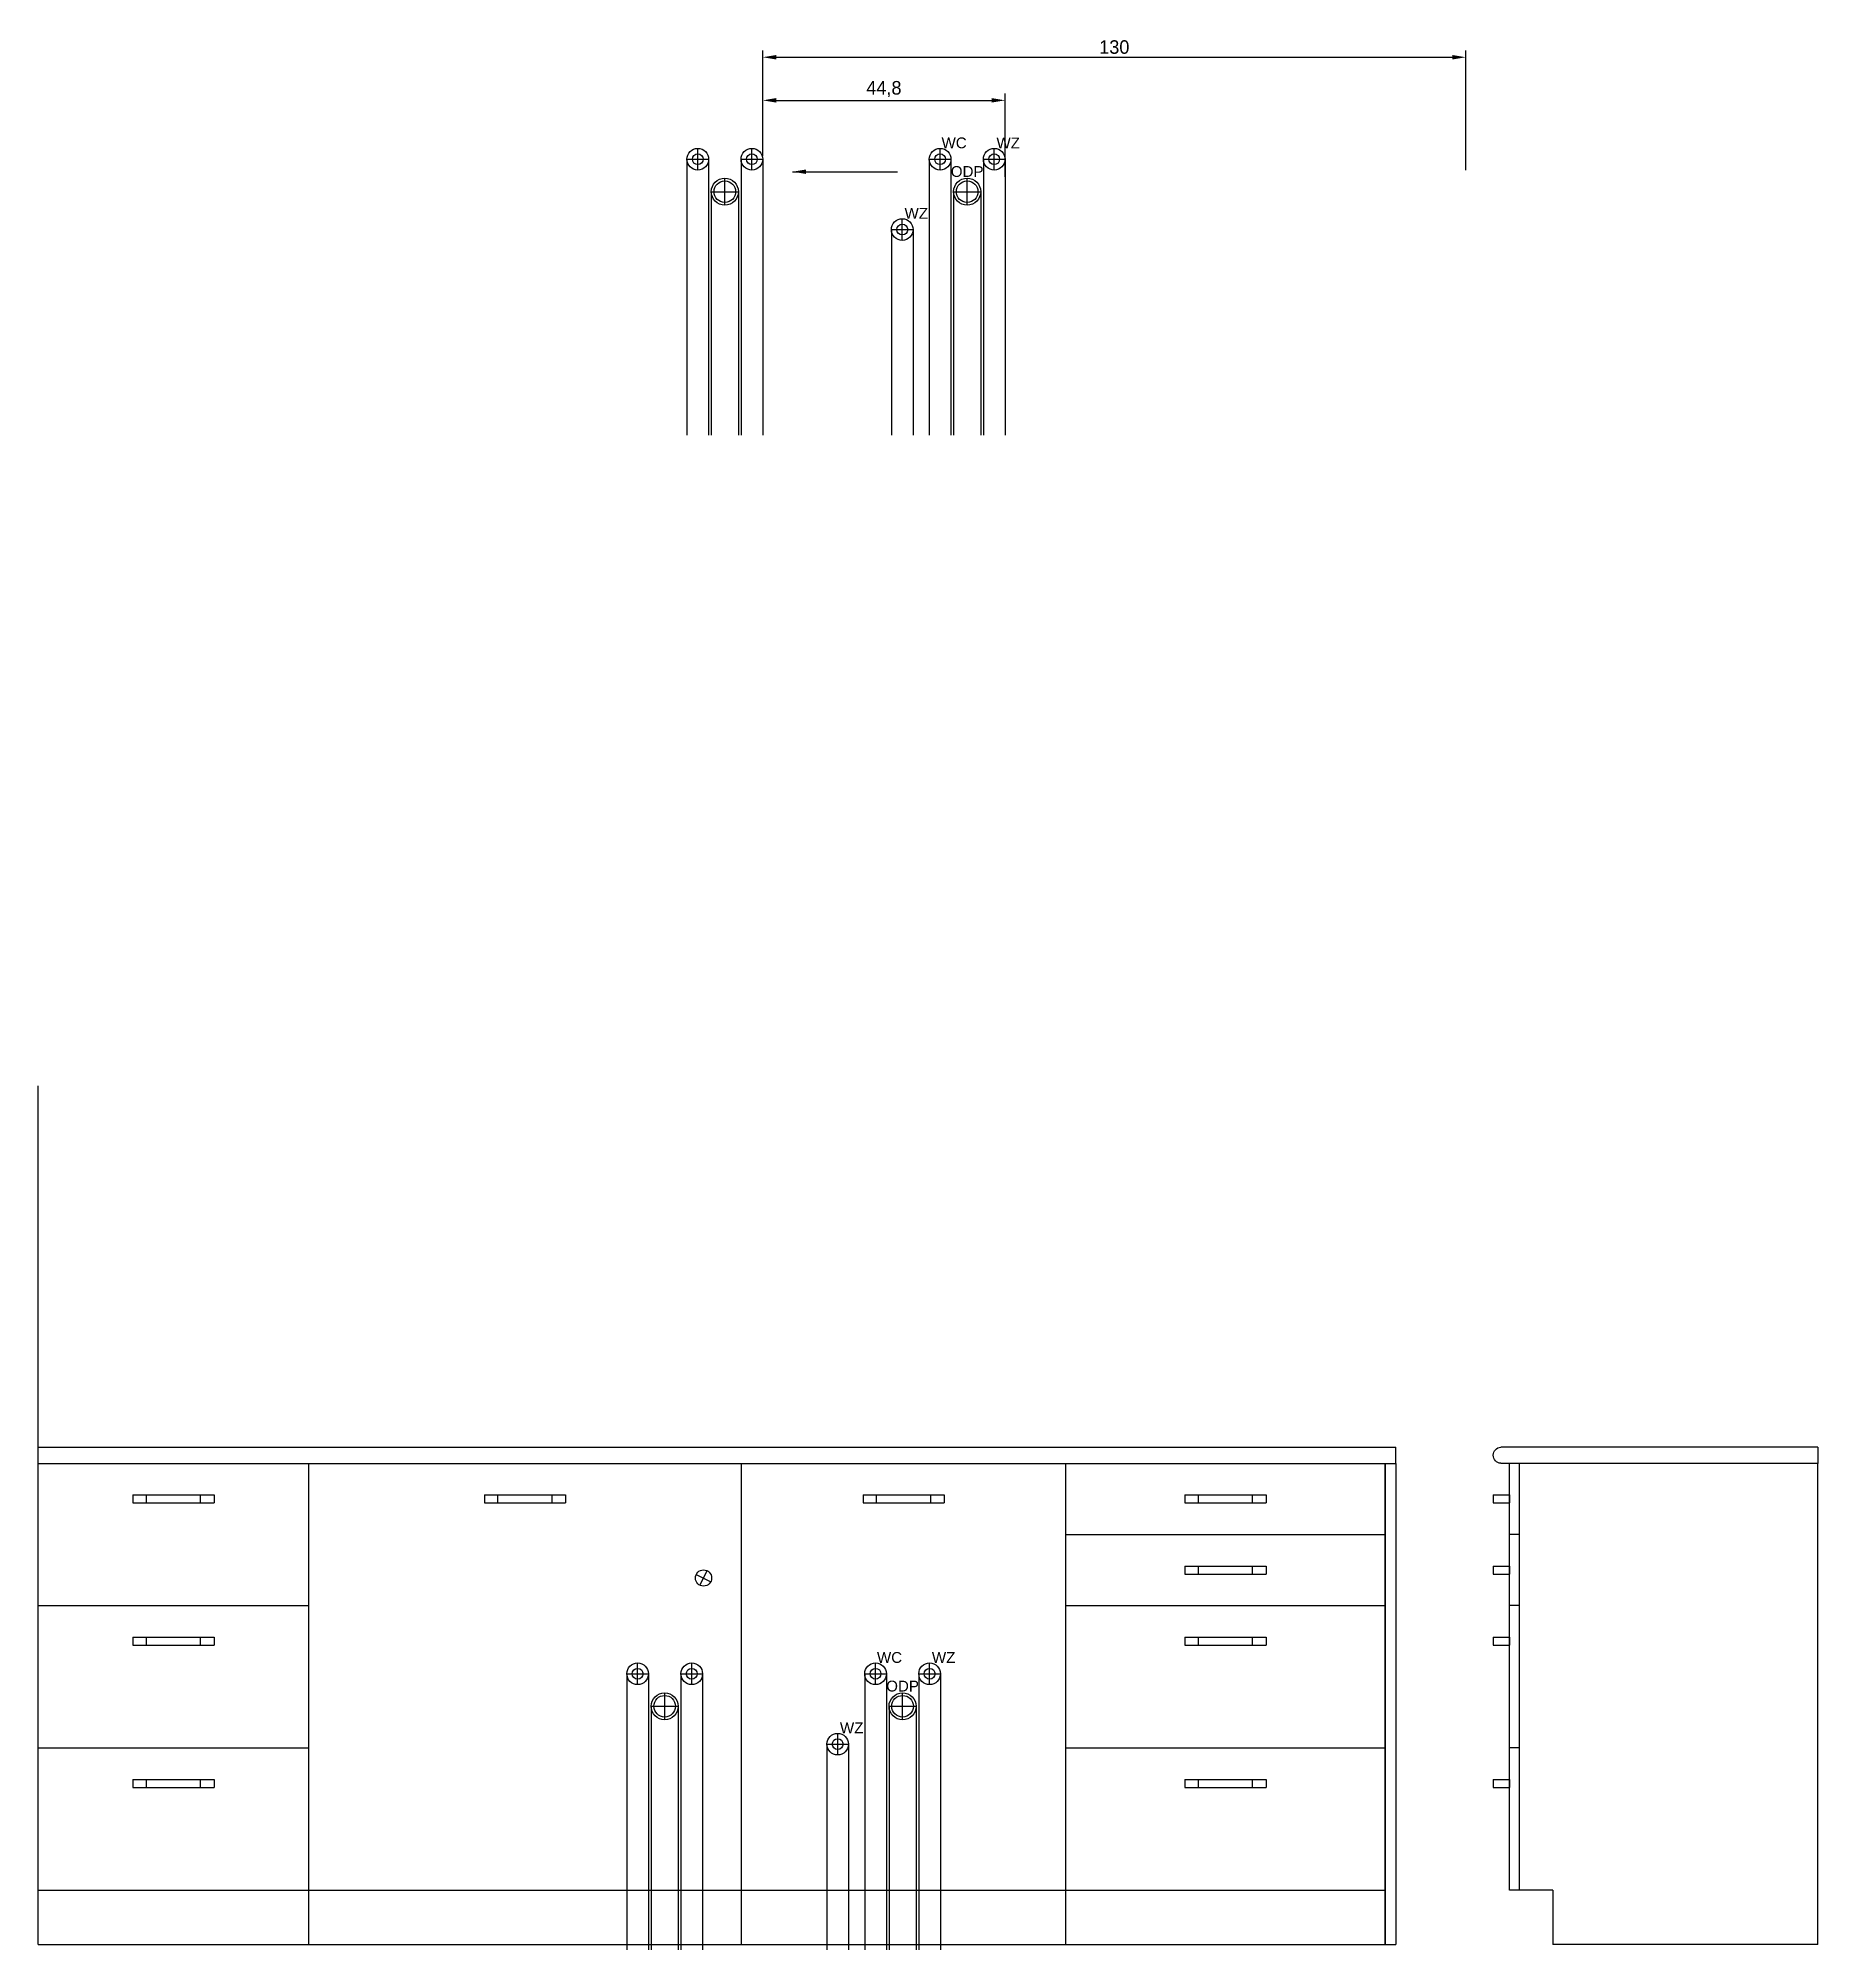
# Model space of a CAD drawing. Header units: millimetres. Extents: x 369 to 7898, y -3373 to 1610.
# Drawn here: x 3656.3 to 3985.3, y -612.1 to -258.8 of the extents above; entities that cross this region are included whole.
import ezdxf

# ---------------------------------------------------------------- set-up
doc = ezdxf.new("R2010")
doc.units = ezdxf.units.MM
for name, color, linetype in [('Inst - odpływ', 35, 'Continuous'), ('Inst - woda', 220, 'Continuous'), ('Meble', 42, 'Continuous'), ('Usunięte', 10, 'Continuous')]:
    doc.layers.add(name, color=color, linetype=linetype)
doc.layers.add('Wymiar', color=7, linetype='Continuous', true_color=0x9e9e9e)
doc.dimstyles.new('ISO-25', dxfattribs={"dimtxt": 2.5, "dimasz": 2.5, "dimexe": 1.25, "dimexo": 0.625, "dimtad": 1, "dimtxsty": 'Standard', "dimcen": 2.5, "dimadec": 0, "dimazin": 0, "dimtfac": 1, "dimtmove": 0, "dimatfit": 3, "dimfxl": 1, "dimarcsym": 0})

msp = doc.modelspace()

# ---------------------------------------------------------------- texts
at = {"layer": 'Usunięte', "char_height": 2, "attachment_point": 5}
for s, insert, width in [('{\\fArial|b0|i0|c238|p0;WC}', (3825.654, -278.164), 9.88531), ('{\\fArial|b0|i0|c238|p0;WZ}', (3835.654, -278.164), 9.88531), ('{\\fArial|b0|i0|c238|p0;ODP}', (3828.067, -283.453), 6), ('{\\fArial|b0|i0|c238|p0;WZ}', (3818.654, -291.164), 9.88531), ('{\\fArial|b0|i0|c238|p0;WC}', (3813.713, -558.085), 9.88531), ('{\\fArial|b0|i0|c238|p0;WZ}', (3823.713, -558.085), 9.88531), ('{\\fArial|b0|i0|c238|p0;ODP}', (3816.126, -563.374), 6), ('{\\fArial|b0|i0|c238|p0;WZ}', (3806.713, -571.085), 9.88531)]:
    msp.add_mtext(s, dxfattribs=dict(at, insert=insert, width=width))

# ---------------------------------------------------------------- blocks, each defined once
blk = doc.blocks.new('*D626')
at = {"layer": 'Defpoints', "color": 0}
for p in [(3920.27, -262.32), (3790.27, -281.17), (3920.27, -283.79)]:
    blk.add_point(p, dxfattribs=at)
at = {"layer": 'Wymiar', "color": 0, "lineweight": -2}
for p, q in [((3790.27, -280.54), (3790.27, -261.07)), ((3920.27, -283.17), (3920.27, -261.07)), ((3792.77, -262.32), (3917.77, -262.32))]:
    blk.add_line(p, q, dxfattribs=at)
at = {"layer": 'Wymiar', "color": 0}
for points in [[(3792.77, -261.91), (3792.77, -262.74), (3790.27, -262.32)], [(3917.77, -262.74), (3917.77, -261.91), (3920.27, -262.32)]]:
    blk.add_solid(points, dxfattribs=at)
at = {"layer": 'Wymiar', "color": 0, "insert": (3855.27, -260.45), "char_height": 2.5, "attachment_point": 5}
blk.add_mtext('130', dxfattribs=at)
blk = doc.blocks.new('*D627')
at = {"layer": 'Defpoints', "color": 0}
for p in [(3835.07, -270.29), (3790.27, -281.17), (3835.07, -285.06)]:
    blk.add_point(p, dxfattribs=at)
at = {"layer": 'Wymiar', "color": 0, "lineweight": -2}
for p, q in [((3790.27, -280.54), (3790.27, -269.04)), ((3792.77, -270.29), (3832.57, -270.29)), ((3835.07, -284.43), (3835.07, -269.04))]:
    blk.add_line(p, q, dxfattribs=at)
at = {"layer": 'Wymiar', "color": 0}
for points in [[(3792.77, -269.87), (3792.77, -270.7), (3790.27, -270.29)], [(3832.57, -270.7), (3832.57, -269.87), (3835.07, -270.29)]]:
    blk.add_solid(points, dxfattribs=at)
at = {"layer": 'Wymiar', "color": 0, "insert": (3812.67, -268.2), "char_height": 2.5, "attachment_point": 5}
blk.add_mtext('44,8', dxfattribs=at)
blk = doc.blocks.new('Z$W@#292')
for p, q in [((0, 1.5), (15, 1.5)), ((0, 1.5), (0, 0)), ((0, 0), (15, 0)), ((2.5, 0), (2.5, 1.5)), ((12.5, 0), (12.5, 1.5)), ((15, 1.5), (15, 0))]:
    blk.add_line(p, q)
blk = doc.blocks.new('Z$W@#27593')
for p, q in [((0, 0), (0, 88.9)), ((0, 88.9), (60, 88.9)), ((60, 0), (60, 88.9)), ((0, 10), (60, 10)), ((0, 0), (60, 0))]:
    blk.add_line(p, q)
blk.add_blockref('Z$W@#292', (22.5, 81.575))
blk = doc.blocks.new('Z$W@#22725')
for p, q in [((0, 0), (0, 88.9)), ((0, 88.9), (80, 88.9)), ((80, 0), (80, 88.9)), ((0, 10), (80, 10)), ((0, 0), (80, 0))]:
    blk.add_line(p, q)
blk.add_blockref('Z$W@#292', (32.5, 81.575))
blk = doc.blocks.new('Z$W@#13031')
for p, q in [((0, 0), (0, 88.9)), ((0, 88.9), (50, 88.9)), ((50, 0), (50, 88.9)), ((0, 62.6), (50, 62.6)), ((0, 36.3), (50, 36.3)), ((0, 10), (50, 10)), ((0, 0), (50, 0))]:
    blk.add_line(p, q)
for p in [(17.5, 81.575), (17.5, 55.275), (17.5, 28.975)]:
    blk.add_blockref('Z$W@#292', p)
blk = doc.blocks.new('Z$W@#31286')
for p, q in [((0, 88.9), (55.2, 88.9)), ((0, 0), (0, 88.9)), ((55.2, 88.9), (55.2, 10)), ((55.2, 88.9), (57, 88.9)), ((57, 10), (57, 88.9)), ((60, 83.07), (57, 83.07)), ((57, 83.07), (57, 81.57)), ((60, 81.57), (57, 81.57)), ((60, 83.07), (60, 81.57)), ((55.2, 75.75), (57, 75.75)), ((60, 69.92), (57, 69.92)), ((57, 69.92), (57, 68.42)), ((60, 68.42), (57, 68.42)), ((60, 69.92), (60, 68.42)), ((55.2, 62.6), (57, 62.6)), ((60, 56.77), (57, 56.77)), ((57, 56.77), (57, 55.27)), ((60, 56.77), (60, 55.27)), ((60, 55.27), (57, 55.27)), ((55.2, 36.3), (57, 36.3)), ((60, 30.47), (57, 30.47)), ((57, 30.47), (57, 28.97)), ((60, 28.97), (57, 28.97)), ((60, 30.47), (60, 28.97)), ((49, 10), (57, 10)), ((49, 10), (49, 0)), ((0, 0), (49, 0))]:
    blk.add_line(p, q)
blk = doc.blocks.new('Z$W@#6411')
for p, q in [((0, 0), (0, 88.9)), ((0, 88.9), (59, 88.9)), ((59, 0), (59, 88.9)), ((0.1, 75.75), (59, 75.75)), ((0.1, 62.6), (59, 62.6)), ((0.1, 36.3), (59, 36.3)), ((0.1, 10), (59, 10)), ((0, 0), (59, 0))]:
    blk.add_line(p, q)
for p in [(22, 81.575), (22, 68.425), (22, 55.275), (22, 28.975)]:
    blk.add_blockref('Z$W@#292', p)
blk = doc.blocks.new('Z$W@#19357')
for p, q in [((0, 88.9), (2, 88.9)), ((0, 88.9), (0, 0)), ((2, 88.9), (2, 0)), ((0, 0), (2, 0))]:
    blk.add_line(p, q)
blk = doc.blocks.new('Z$W@#2324')
for p, q in [((0, 0), (0, 3)), ((0, 3), (251, 3)), ((0, 0), (251, 0)), ((251, 0), (251, 3))]:
    blk.add_line(p, q)
blk = doc.blocks.new('Z$W@#23869')
for p, q in [((0, 3), (0, 0)), ((0, 3), (58.6, 3)), ((0, 0), (58.6, 0))]:
    blk.add_line(p, q)
blk.add_arc((58.5, 1.5), 1.5, 273.8141, 86.1859)

# ---------------------------------------------------------------- dimensions: what is measured, and where the dimension line sits
at = {"layer": 'Wymiar'}
for base, p2, picture, middle in [((3920.267, -262.323), (3920.267, -283.791), '*D626', (3855.267, -260.448)), ((3835.067, -270.288), (3835.067, -285.056), '*D627', (3812.667, -268.205))]:
    dim = msp.add_linear_dim(base=base, p1=(3790.267, -281.169), p2=p2, dimstyle='ISO-25', dxfattribs=at)
    dim.commit()
    dim.dimension.update_dxf_attribs({"geometry": picture, "text_midpoint": middle})

# ---------------------------------------------------------------- linework, layer by layer
at = {"layer": 'Inst - odpływ'}
for p, q in [((3783.267, -289.669), (3783.267, -284.669)), ((3780.767, -287.169), (3785.767, -287.169)), ((3780.767, -287.169), (3780.767, -332.169)), ((3785.767, -287.169), (3785.767, -332.169)), ((3777.985, -542.718), (3780.667, -544.062)), ((3778.654, -544.731), (3779.998, -542.049)), ((3772.144, -569.59), (3772.144, -564.59)), ((3769.644, -567.09), (3774.644, -567.09)), ((3769.644, -567.09), (3769.644, -612.09)), ((3774.644, -567.09), (3774.644, -612.09))]:
    msp.add_line(p, q, dxfattribs=at)
for centre, radius in [((3783.267, -287.169), 2.5), ((3783.267, -287.169), 2), ((3779.326, -543.39), 1.5), ((3772.144, -567.09), 2.5), ((3772.144, -567.09), 2)]:
    msp.add_circle(centre, radius, dxfattribs=at)
at = {"layer": 'Inst - woda'}
for p, q in [((3776.267, -281.169), (3780.267, -281.169)), ((3776.267, -281.169), (3780.267, -281.169)), ((3776.267, -281.169), (3776.267, -332.169)), ((3778.267, -283.169), (3778.267, -279.169)), ((3778.267, -283.169), (3778.267, -279.169)), ((3780.267, -281.169), (3780.267, -332.169)), ((3786.267, -281.169), (3790.267, -281.169)), ((3786.267, -281.169), (3790.267, -281.169)), ((3786.267, -281.169), (3786.267, -332.169)), ((3788.267, -283.169), (3788.267, -279.169)), ((3788.267, -283.169), (3788.267, -279.169)), ((3790.267, -281.169), (3790.267, -332.169)), ((3765.144, -561.09), (3769.144, -561.09)), ((3765.144, -561.09), (3769.144, -561.09)), ((3765.144, -561.09), (3765.144, -612.09)), ((3767.144, -563.09), (3767.144, -559.09)), ((3767.144, -563.09), (3767.144, -559.09)), ((3769.144, -561.09), (3769.144, -612.09)), ((3775.144, -561.09), (3779.144, -561.09)), ((3775.144, -561.09), (3779.144, -561.09)), ((3775.144, -561.09), (3775.144, -612.09)), ((3777.144, -563.09), (3777.144, -559.09)), ((3777.144, -563.09), (3777.144, -559.09)), ((3779.144, -561.09), (3779.144, -612.09))]:
    msp.add_line(p, q, dxfattribs=at)
for centre, radius in [((3778.267, -281.169), 2), ((3778.267, -281.169), 1), ((3788.267, -281.169), 2), ((3788.267, -281.169), 1), ((3767.144, -561.09), 2), ((3767.144, -561.09), 1), ((3777.144, -561.09), 2), ((3777.144, -561.09), 1)]:
    msp.add_circle(centre, radius, dxfattribs=at)
at = {"layer": 'Meble'}
msp.add_line((3656.326, -519.19), (3656.326, -452.408), dxfattribs=at)
at = {"layer": 'Usunięte'}
for p, q in [((3821.067, -281.169), (3825.067, -281.169)), ((3821.067, -281.169), (3825.067, -281.169)), ((3821.067, -281.169), (3821.067, -332.169)), ((3823.067, -283.169), (3823.067, -279.169)), ((3823.067, -283.169), (3823.067, -279.169)), ((3825.067, -281.169), (3825.067, -332.169)), ((3831.067, -281.169), (3835.067, -281.169)), ((3831.067, -281.169), (3835.067, -281.169)), ((3831.067, -281.169), (3831.067, -332.169)), ((3833.067, -283.169), (3833.067, -279.169)), ((3833.067, -283.169), (3833.067, -279.169)), ((3835.067, -281.169), (3835.067, -332.169)), ((3828.067, -289.669), (3828.067, -284.669)), ((3825.567, -287.169), (3830.567, -287.169)), ((3825.567, -287.169), (3825.567, -332.169)), ((3830.567, -287.169), (3830.567, -332.169)), ((3816.067, -296.169), (3816.067, -292.169)), ((3814.067, -294.169), (3818.067, -294.169)), ((3814.067, -294.169), (3814.067, -332.169)), ((3818.067, -294.169), (3818.067, -332.169)), ((3809.126, -561.09), (3813.126, -561.09)), ((3809.126, -561.09), (3813.126, -561.09)), ((3809.126, -561.09), (3809.126, -612.09)), ((3811.126, -563.09), (3811.126, -559.09)), ((3811.126, -563.09), (3811.126, -559.09)), ((3813.126, -561.09), (3813.126, -612.09)), ((3819.126, -561.09), (3823.126, -561.09)), ((3819.126, -561.09), (3823.126, -561.09)), ((3819.126, -561.09), (3819.126, -612.09)), ((3821.126, -563.09), (3821.126, -559.09)), ((3821.126, -563.09), (3821.126, -559.09)), ((3823.126, -561.09), (3823.126, -612.09)), ((3816.126, -569.59), (3816.126, -564.59)), ((3813.626, -567.09), (3818.626, -567.09)), ((3813.626, -567.09), (3813.626, -612.09)), ((3818.626, -567.09), (3818.626, -612.09)), ((3804.126, -576.09), (3804.126, -572.09)), ((3802.126, -574.09), (3806.126, -574.09)), ((3802.126, -574.09), (3802.126, -612.09)), ((3806.126, -574.09), (3806.126, -612.09))]:
    msp.add_line(p, q, dxfattribs=at)
for centre, radius in [((3823.067, -281.169), 2), ((3823.067, -281.169), 1), ((3833.067, -281.169), 2), ((3833.067, -281.169), 1), ((3828.067, -287.169), 2.5), ((3828.067, -287.169), 2), ((3816.067, -294.169), 2), ((3816.067, -294.169), 1), ((3811.126, -561.09), 2), ((3811.126, -561.09), 1), ((3821.126, -561.09), 2), ((3821.126, -561.09), 1), ((3816.126, -567.09), 2.5), ((3816.126, -567.09), 2), ((3804.126, -574.09), 2), ((3804.126, -574.09), 1)]:
    msp.add_circle(centre, radius, dxfattribs=at)

# ---------------------------------------------------------------- block references
at = {"layer": 'Meble'}
for name, p in [('Z$W@#2324', (3656.326, -522.19)), ('Z$W@#13031', (3656.326, -611.09)), ('Z$W@#22725', (3706.326, -611.09)), ('Z$W@#27593', (3786.326, -611.09)), ('Z$W@#6411', (3846.326, -611.09)), ('Z$W@#19357', (3905.326, -611.09))]:
    msp.add_blockref(name, p, dxfattribs=at)
at = {"layer": 'Meble', "xscale": -1}
for name, p in [('Z$W@#23869', (3985.326, -522.19)), ('Z$W@#31286', (3985.326, -611.09))]:
    msp.add_blockref(name, p, dxfattribs=at)

msp.set_redraw_order([(e.dxf.handle, doc.entitydb.next_handle()) for e in msp.query("TEXT MTEXT ATTDEF DIMENSION ARC_DIMENSION")])  # texts and dimensions are drawn at this point

# ---------------------------------------------------------------- leaders
at = {"layer": 'Wymiar'}
msp.add_leader([(3795.769, -283.48), (3815.184, -283.48)], dimstyle='ISO-25', override={"dimgap": 0.625, "dimtad": 0}, dxfattribs=at)

doc.saveas('drawing.dxf')
